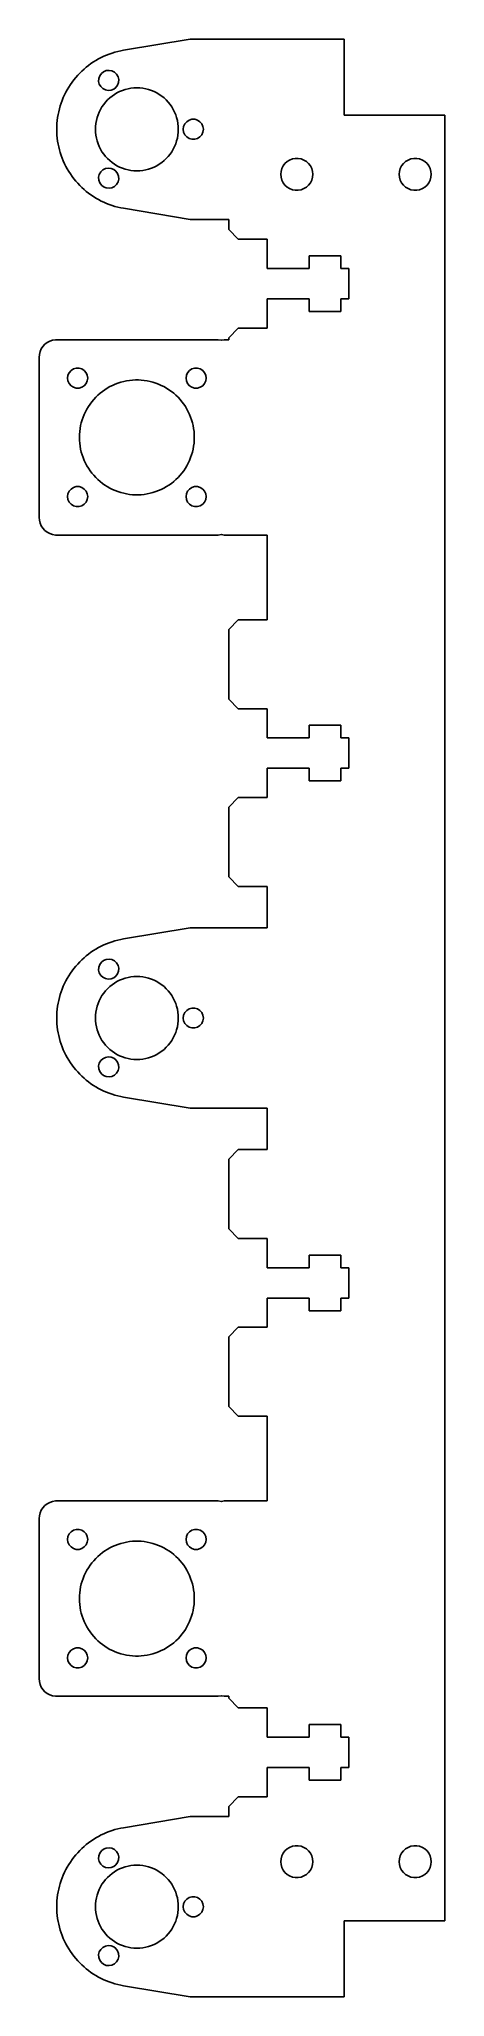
# Model space of a CAD drawing. Header units: metres. Extents: x -54 to 15, y -165 to 165.
import ezdxf

# ---------------------------------------------------------------- set-up
doc = ezdxf.new("R2010")
doc.units = ezdxf.units.M

msp = doc.modelspace()

# ---------------------------------------------------------------- linework, layer by layer
for p, q in [((-28, 165.216), (-39.2391, 163.338)), ((-2, 165.216), (-28, 165.216)), ((-2, 152.4), (-2, 165.216)), ((-43.0286, 162.107), (-43.4719, 161.876)), ((-42.5771, 162.322), (-43.0286, 162.107)), ((-42.118, 162.519), (-42.5771, 162.322)), ((-41.6519, 162.7), (-42.118, 162.519)), ((-41.1794, 162.863), (-41.6519, 162.7)), ((-40.7013, 163.009), (-41.1794, 162.863)), ((-40.2181, 163.137), (-40.7013, 163.009)), ((-39.7305, 163.247), (-40.2181, 163.137)), ((-39.2391, 163.338), (-39.7305, 163.247)), ((-47.325, 158.736), (-47.6407, 158.349)), ((-46.9951, 159.112), (-47.325, 158.736)), ((-46.6516, 159.475), (-46.9951, 159.112)), ((-46.2949, 159.825), (-46.6516, 159.475)), ((-45.9255, 160.162), (-46.2949, 159.825)), ((-45.5439, 160.485), (-45.9255, 160.162)), ((-45.1506, 160.793), (-45.5439, 160.485)), ((-44.7462, 161.087), (-45.1506, 160.793)), ((-44.3313, 161.366), (-44.7462, 161.087)), ((-43.9063, 161.629), (-44.3313, 161.366)), ((-43.4719, 161.876), (-43.9063, 161.629)), ((-43.4318, 158.571), (-43.2735, 159.028)), ((-43.2735, 159.028), (-42.9928, 159.422)), ((-42.9928, 159.422), (-42.6125, 159.721)), ((-42.6125, 159.721), (-42.1633, 159.901)), ((-42.1633, 159.901), (-41.6816, 159.947)), ((-41.6816, 159.947), (-41.2065, 159.855)), ((-41.2065, 159.855), (-40.7764, 159.634)), ((-40.7764, 159.634), (-40.4262, 159.3)), ((-40.4262, 159.3), (-40.1843, 158.881)), ((-40.1843, 158.881), (-40.0702, 158.41)), ((-49.4225, 155.348), (-49.6117, 154.886)), ((-49.2164, 155.804), (-49.4225, 155.348)), ((-48.9936, 156.251), (-49.2164, 155.804)), ((-48.7544, 156.69), (-48.9936, 156.251)), ((-48.4992, 157.12), (-48.7544, 156.69)), ((-48.2282, 157.54), (-48.4992, 157.12)), ((-47.942, 157.95), (-48.2282, 157.54)), ((-47.6407, 158.349), (-47.942, 157.95)), ((-43.4548, 158.087), (-43.4318, 158.571)), ((-43.3407, 157.617), (-43.4548, 158.087)), ((-43.0988, 157.198), (-43.3407, 157.617)), ((-42.7486, 156.864), (-43.0988, 157.198)), ((-42.3185, 156.642), (-42.7486, 156.864)), ((-41.8434, 156.551), (-42.3185, 156.642)), ((-41.3617, 156.597), (-41.8434, 156.551)), ((-41.584, 155.29), (-41.1949, 155.604)), ((-40.9125, 156.777), (-41.3617, 156.597)), ((-41.1949, 155.604), (-40.7845, 155.889)), ((-40.5322, 157.076), (-40.9125, 156.777)), ((-40.7845, 155.889), (-40.3547, 156.144)), ((-40.2515, 157.47), (-40.5322, 157.076)), ((-40.3547, 156.144), (-39.9079, 156.367)), ((-40.0932, 157.927), (-40.2515, 157.47)), ((-40.0702, 158.41), (-40.0932, 157.927)), ((-39.9079, 156.367), (-39.4462, 156.559)), ((-39.4462, 156.559), (-38.9721, 156.716)), ((-38.9721, 156.716), (-38.4879, 156.84)), ((-38.4879, 156.84), (-37.9962, 156.929)), ((-37.9962, 156.929), (-37.4994, 156.982)), ((-37.4994, 156.982), (-37, 157)), ((-37, 157), (-36.5006, 156.982)), ((-36.5006, 156.982), (-36.0038, 156.929)), ((-36.0038, 156.929), (-35.512, 156.84)), ((-35.512, 156.84), (-35.0279, 156.716)), ((-35.0279, 156.716), (-34.5537, 156.559)), ((-34.5537, 156.559), (-34.0921, 156.367)), ((-34.0921, 156.367), (-33.6452, 156.144)), ((-33.6452, 156.144), (-33.2155, 155.889)), ((-33.2155, 155.889), (-32.8051, 155.604)), ((-32.8051, 155.604), (-32.416, 155.29)), ((-50.2947, 152.485), (-50.3775, 151.992)), ((-50.1938, 152.975), (-50.2947, 152.485)), ((-50.0749, 153.46), (-50.1938, 152.975)), ((-49.9381, 153.941), (-50.0749, 153.46)), ((-49.7836, 154.416), (-49.9381, 153.941)), ((-49.6117, 154.886), (-49.7836, 154.416)), ((-43.7164, 151.972), (-43.5586, 152.446)), ((-43.5586, 152.446), (-43.3674, 152.908)), ((-43.3674, 152.908), (-43.1438, 153.355)), ((-43.1438, 153.355), (-42.8888, 153.784)), ((-42.8888, 153.784), (-42.6038, 154.195)), ((-42.6038, 154.195), (-42.2902, 154.584)), ((-42.2902, 154.584), (-41.9497, 154.95)), ((-41.9497, 154.95), (-41.584, 155.29)), ((-32.416, 155.29), (-32.0502, 154.95)), ((-32.0502, 154.95), (-31.7097, 154.584)), ((-31.7097, 154.584), (-31.3962, 154.195)), ((-31.3962, 154.195), (-31.1112, 153.784)), ((-31.1112, 153.784), (-30.8562, 153.355)), ((-30.8562, 153.355), (-30.6326, 152.908)), ((-30.6326, 152.908), (-30.4413, 152.446)), ((-30.4413, 152.446), (-30.2835, 151.972)), ((15, 152.4), (-2, 152.4)), ((15, -152.4), (15, 152.4)), ((-50.5158, 150.5), (-50.525, 150)), ((-50.525, 150), (-50.5158, 149.5)), ((-50.4881, 150.999), (-50.5158, 150.5)), ((-50.5158, 149.5), (-50.4881, 149.001)), ((-50.4419, 151.497), (-50.4881, 150.999)), ((-50.4881, 149.001), (-50.4419, 148.503)), ((-50.3775, 151.992), (-50.4419, 151.497)), ((-44, 150), (-43.9822, 150.499)), ((-43.9822, 149.501), (-44, 150)), ((-43.9822, 150.499), (-43.9287, 150.996)), ((-43.9287, 149.004), (-43.9822, 149.501)), ((-43.9287, 150.996), (-43.84, 151.488)), ((-43.84, 148.512), (-43.9287, 149.004)), ((-43.84, 151.488), (-43.7164, 151.972)), ((-30.2835, 151.972), (-30.16, 151.488)), ((-30.16, 151.488), (-30.0712, 150.996)), ((-30.0712, 149.004), (-30.16, 148.512)), ((-30.0712, 150.996), (-30.0178, 150.499)), ((-30.0178, 149.501), (-30.0712, 149.004)), ((-30.0178, 150.499), (-30, 150)), ((-30, 150), (-30.0178, 149.501)), ((-29.175, 150), (-29.1061, 150.479)), ((-29.1061, 149.521), (-29.175, 150)), ((-29.1061, 150.479), (-28.9051, 150.919)), ((-28.9051, 149.081), (-29.1061, 149.521)), ((-28.9051, 150.919), (-28.5883, 151.285)), ((-28.5883, 148.715), (-28.9051, 149.081)), ((-28.5883, 151.285), (-28.1812, 151.546)), ((-28.1812, 148.454), (-28.5883, 148.715)), ((-28.1812, 151.546), (-27.7169, 151.683)), ((-27.7169, 151.683), (-27.2331, 151.683)), ((-27.2331, 151.683), (-26.7688, 151.546)), ((-26.7688, 151.546), (-26.3617, 151.285)), ((-26.3617, 148.715), (-26.7688, 148.454)), ((-26.3617, 151.285), (-26.0449, 150.919)), ((-26.0449, 149.081), (-26.3617, 148.715)), ((-26.0449, 150.919), (-25.8439, 150.479)), ((-25.8439, 149.521), (-26.0449, 149.081)), ((-25.8439, 150.479), (-25.775, 150)), ((-25.775, 150), (-25.8439, 149.521)), ((-50.4419, 148.503), (-50.3775, 148.008)), ((-50.3775, 148.008), (-50.2947, 147.515)), ((-50.2947, 147.515), (-50.1938, 147.025)), ((-50.1938, 147.025), (-50.0749, 146.54)), ((-50.0749, 146.54), (-49.9381, 146.059)), ((-49.9381, 146.059), (-49.7836, 145.584)), ((-49.7836, 145.584), (-49.6117, 145.114)), ((-43.7164, 148.028), (-43.84, 148.512)), ((-43.5586, 147.554), (-43.7164, 148.028)), ((-43.3674, 147.092), (-43.5586, 147.554)), ((-43.1438, 146.645), (-43.3674, 147.092)), ((-42.8888, 146.216), (-43.1438, 146.645)), ((-42.6038, 145.805), (-42.8888, 146.216)), ((-42.2902, 145.416), (-42.6038, 145.805)), ((-41.9497, 145.05), (-42.2902, 145.416)), ((-31.7097, 145.416), (-32.0502, 145.05)), ((-31.3962, 145.805), (-31.7097, 145.416)), ((-31.1112, 146.216), (-31.3962, 145.805)), ((-30.8562, 146.645), (-31.1112, 146.216)), ((-30.6326, 147.092), (-30.8562, 146.645)), ((-30.4413, 147.554), (-30.6326, 147.092)), ((-30.2835, 148.028), (-30.4413, 147.554)), ((-30.16, 148.512), (-30.2835, 148.028)), ((-27.7169, 148.317), (-28.1812, 148.454)), ((-27.2331, 148.317), (-27.7169, 148.317)), ((-26.7688, 148.454), (-27.2331, 148.317)), ((-49.6117, 145.114), (-49.4225, 144.652)), ((-49.4225, 144.652), (-49.2164, 144.196)), ((-49.2164, 144.196), (-48.9936, 143.749)), ((-48.9936, 143.749), (-48.7544, 143.31)), ((-48.7544, 143.31), (-48.4992, 142.88)), ((-48.4992, 142.88), (-48.2282, 142.46)), ((-48.2282, 142.46), (-47.942, 142.05)), ((-43.4548, 141.913), (-43.3407, 142.383)), ((-43.3407, 142.383), (-43.0988, 142.802)), ((-43.0988, 142.802), (-42.7486, 143.136)), ((-42.7486, 143.136), (-42.3185, 143.358)), ((-42.3185, 143.358), (-41.8434, 143.449)), ((-41.584, 144.71), (-41.9497, 145.05)), ((-41.8434, 143.449), (-41.3617, 143.403)), ((-41.1949, 144.396), (-41.584, 144.71)), ((-41.3617, 143.403), (-40.9125, 143.223)), ((-40.7845, 144.111), (-41.1949, 144.396)), ((-40.9125, 143.223), (-40.5322, 142.924)), ((-40.3547, 143.856), (-40.7845, 144.111)), ((-40.5322, 142.924), (-40.2515, 142.53)), ((-39.9079, 143.633), (-40.3547, 143.856)), ((-40.2515, 142.53), (-40.0932, 142.073)), ((-39.4462, 143.441), (-39.9079, 143.633)), ((-38.9721, 143.284), (-39.4462, 143.441)), ((-38.4879, 143.16), (-38.9721, 143.284)), ((-37.9962, 143.071), (-38.4879, 143.16)), ((-37.4994, 143.018), (-37.9962, 143.071)), ((-37, 143), (-37.4994, 143.018)), ((-36.5006, 143.018), (-37, 143)), ((-36.0038, 143.071), (-36.5006, 143.018)), ((-35.512, 143.16), (-36.0038, 143.071)), ((-35.0279, 143.284), (-35.512, 143.16)), ((-34.5537, 143.441), (-35.0279, 143.284)), ((-34.0921, 143.633), (-34.5537, 143.441)), ((-33.6452, 143.856), (-34.0921, 143.633)), ((-33.2155, 144.111), (-33.6452, 143.856)), ((-32.8051, 144.396), (-33.2155, 144.111)), ((-32.416, 144.71), (-32.8051, 144.396)), ((-32.0502, 145.05), (-32.416, 144.71)), ((-12.7, 142.4), (-12.654, 142.896)), ((-12.654, 141.904), (-12.7, 142.4)), ((-12.654, 142.896), (-12.5177, 143.375)), ((-12.5177, 143.375), (-12.2956, 143.821)), ((-12.2956, 143.821), (-11.9953, 144.219)), ((-11.9953, 144.219), (-11.6271, 144.555)), ((-11.6271, 144.555), (-11.2035, 144.817)), ((-11.2035, 144.817), (-10.7389, 144.997)), ((-10.7389, 144.997), (-10.2491, 145.088)), ((-10.2491, 145.088), (-9.75087, 145.088)), ((-9.75087, 145.088), (-9.26111, 144.997)), ((-9.26111, 144.997), (-8.79649, 144.817)), ((-8.79649, 144.817), (-8.37288, 144.555)), ((-8.37288, 144.555), (-8.00467, 144.219)), ((-8.00467, 144.219), (-7.70441, 143.821)), ((-7.70441, 143.821), (-7.48232, 143.375)), ((-7.48232, 143.375), (-7.34596, 142.896)), ((-7.34596, 142.896), (-7.29999, 142.4)), ((-7.29999, 142.4), (-7.34596, 141.904)), ((7.29999, 142.4), (7.34596, 142.896)), ((7.34596, 141.904), (7.29999, 142.4)), ((7.34596, 142.896), (7.48232, 143.375)), ((7.48232, 143.375), (7.70441, 143.821)), ((7.70441, 143.821), (8.00467, 144.219)), ((8.00467, 144.219), (8.37288, 144.555)), ((8.37288, 144.555), (8.79649, 144.817)), ((8.79649, 144.817), (9.26111, 144.997)), ((9.26111, 144.997), (9.75087, 145.088)), ((9.75087, 145.088), (10.2491, 145.088)), ((10.2491, 145.088), (10.7389, 144.997)), ((10.7389, 144.997), (11.2035, 144.817)), ((11.2035, 144.817), (11.6271, 144.555)), ((11.6271, 144.555), (11.9953, 144.219)), ((11.9953, 144.219), (12.2956, 143.821)), ((12.2956, 143.821), (12.5177, 143.375)), ((12.5177, 143.375), (12.654, 142.896)), ((12.654, 142.896), (12.7, 142.4)), ((12.7, 142.4), (12.654, 141.904)), ((-47.942, 142.05), (-47.6407, 141.651)), ((-47.6407, 141.651), (-47.325, 141.264)), ((-47.325, 141.264), (-46.9951, 140.888)), ((-46.9951, 140.888), (-46.6516, 140.525)), ((-46.6516, 140.525), (-46.2949, 140.175)), ((-46.2949, 140.175), (-45.9255, 139.838)), ((-45.9255, 139.838), (-45.5439, 139.515)), ((-45.5439, 139.515), (-45.1506, 139.207)), ((-45.1506, 139.207), (-44.7462, 138.913)), ((-44.7462, 138.913), (-44.3313, 138.634)), ((-43.4318, 141.429), (-43.4548, 141.913)), ((-43.2735, 140.972), (-43.4318, 141.429)), ((-42.9928, 140.578), (-43.2735, 140.972)), ((-42.6125, 140.279), (-42.9928, 140.578)), ((-42.1633, 140.099), (-42.6125, 140.279)), ((-41.6816, 140.053), (-42.1633, 140.099)), ((-41.2065, 140.145), (-41.6816, 140.053)), ((-40.7764, 140.366), (-41.2065, 140.145)), ((-40.4262, 140.7), (-40.7764, 140.366)), ((-40.1843, 141.119), (-40.4262, 140.7)), ((-40.0702, 141.59), (-40.1843, 141.119)), ((-40.0932, 142.073), (-40.0702, 141.59)), ((-12.5177, 141.425), (-12.654, 141.904)), ((-12.2956, 140.979), (-12.5177, 141.425)), ((-11.9953, 140.581), (-12.2956, 140.979)), ((-11.6271, 140.245), (-11.9953, 140.581)), ((-11.2035, 139.983), (-11.6271, 140.245)), ((-10.7389, 139.803), (-11.2035, 139.983)), ((-10.2491, 139.712), (-10.7389, 139.803)), ((-9.75087, 139.712), (-10.2491, 139.712)), ((-9.26111, 139.803), (-9.75087, 139.712)), ((-8.79649, 139.983), (-9.26111, 139.803)), ((-8.37288, 140.245), (-8.79649, 139.983)), ((-8.00467, 140.581), (-8.37288, 140.245)), ((-7.70441, 140.979), (-8.00467, 140.581)), ((-7.48232, 141.425), (-7.70441, 140.979)), ((-7.34596, 141.904), (-7.48232, 141.425)), ((7.48232, 141.425), (7.34596, 141.904)), ((7.70441, 140.979), (7.48232, 141.425)), ((8.00467, 140.581), (7.70441, 140.979)), ((8.37288, 140.245), (8.00467, 140.581)), ((8.79649, 139.983), (8.37288, 140.245)), ((9.26111, 139.803), (8.79649, 139.983)), ((9.75087, 139.712), (9.26111, 139.803)), ((10.2491, 139.712), (9.75087, 139.712)), ((10.7389, 139.803), (10.2491, 139.712)), ((11.2035, 139.983), (10.7389, 139.803)), ((11.6271, 140.245), (11.2035, 139.983)), ((11.9953, 140.581), (11.6271, 140.245)), ((12.2956, 140.979), (11.9953, 140.581)), ((12.5177, 141.425), (12.2956, 140.979)), ((12.654, 141.904), (12.5177, 141.425)), ((-44.3313, 138.634), (-43.9063, 138.371)), ((-43.9063, 138.371), (-43.4719, 138.124)), ((-43.4719, 138.124), (-43.0286, 137.893)), ((-43.0286, 137.893), (-42.5771, 137.678)), ((-42.5771, 137.678), (-42.118, 137.481)), ((-42.118, 137.481), (-41.6519, 137.3)), ((-41.6519, 137.3), (-41.1794, 137.137)), ((-41.1794, 137.137), (-40.7013, 136.991)), ((-40.7013, 136.991), (-40.2181, 136.863)), ((-40.2181, 136.863), (-39.7305, 136.753)), ((-39.7305, 136.753), (-39.2391, 136.662)), ((-39.2391, 136.662), (-28, 134.784)), ((-28, 134.784), (-21.5, 134.784)), ((-21.5, 134.784), (-21.5, 133.077)), ((-21.5, 133.077), (-19.875, 131.452)), ((-19.875, 131.452), (-15, 131.452)), ((-15, 131.452), (-15, 126.515)), ((-15, 126.515), (-7.9375, 126.515)), ((-7.9375, 126.515), (-7.9375, 128.652)), ((-7.9375, 128.652), (-2.5625, 128.652)), ((-2.5625, 128.652), (-2.5625, 126.515)), ((-2.5625, 126.515), (-1.1875, 126.515)), ((-1.1875, 126.515), (-1.1875, 121.389)), ((-7.9375, 121.389), (-15, 121.389)), ((-15, 121.389), (-15, 116.452)), ((-7.9375, 119.252), (-7.9375, 121.389)), ((-2.5625, 119.252), (-7.9375, 119.252)), ((-1.1875, 121.389), (-2.5625, 121.389)), ((-2.5625, 121.389), (-2.5625, 119.252)), ((-19.875, 116.452), (-21.5, 114.827)), ((-15, 116.452), (-19.875, 116.452)), ((-53.3374, 112.474), (-53.4591, 111.994)), ((-53.1384, 112.928), (-53.3374, 112.474)), ((-52.8674, 113.343), (-53.1384, 112.928)), ((-52.5318, 113.707), (-52.8674, 113.343)), ((-52.1408, 114.011), (-52.5318, 113.707)), ((-51.7051, 114.247), (-52.1408, 114.011)), ((-51.2365, 114.408), (-51.7051, 114.247)), ((-50.7477, 114.49), (-51.2365, 114.408)), ((-23.2523, 114.49), (-50.7477, 114.49)), ((-22.7635, 114.408), (-23.2523, 114.49)), ((-22.75, 114.404), (-22.7635, 114.408)), ((-22.7365, 114.408), (-22.75, 114.404)), ((-22.2477, 114.49), (-22.7365, 114.408)), ((-21.5, 114.49), (-22.2477, 114.49)), ((-21.5, 114.827), (-21.5, 114.49)), ((-53.4591, 111.994), (-53.5, 111.5)), ((-53.5, 111.5), (-53.5, 84.5)), ((-48.4301, 108.919), (-48.1133, 109.285)), ((-48.1133, 109.285), (-47.7062, 109.546)), ((-47.7062, 109.546), (-47.2419, 109.683)), ((-47.2419, 109.683), (-46.7581, 109.683)), ((-46.7581, 109.683), (-46.2938, 109.546)), ((-46.2938, 109.546), (-45.8867, 109.285)), ((-45.8867, 109.285), (-45.5699, 108.919)), ((-28.4301, 108.919), (-28.1133, 109.285)), ((-28.1133, 109.285), (-27.7062, 109.546)), ((-27.7062, 109.546), (-27.2419, 109.683)), ((-27.2419, 109.683), (-26.7581, 109.683)), ((-26.7581, 109.683), (-26.2938, 109.546)), ((-26.2938, 109.546), (-25.8867, 109.285)), ((-25.8867, 109.285), (-25.5699, 108.919)), ((-48.7, 108), (-48.6311, 108.479)), ((-48.6311, 107.521), (-48.7, 108)), ((-48.6311, 108.479), (-48.4301, 108.919)), ((-48.4301, 107.081), (-48.6311, 107.521)), ((-48.1133, 106.715), (-48.4301, 107.081)), ((-47.7062, 106.454), (-48.1133, 106.715)), ((-47.2419, 106.317), (-47.7062, 106.454)), ((-46.7581, 106.317), (-47.2419, 106.317)), ((-46.2938, 106.454), (-46.7581, 106.317)), ((-45.8867, 106.715), (-46.2938, 106.454)), ((-45.5699, 107.081), (-45.8867, 106.715)), ((-45.5699, 108.919), (-45.3689, 108.479)), ((-45.3689, 107.521), (-45.5699, 107.081)), ((-45.3689, 108.479), (-45.3, 108)), ((-45.3, 108), (-45.3689, 107.521)), ((-43.2137, 105.448), (-42.8221, 105.758)), ((-42.8221, 105.758), (-42.415, 106.048)), ((-42.415, 106.048), (-41.9935, 106.316)), ((-41.9935, 106.316), (-41.5588, 106.562)), ((-41.5588, 106.562), (-41.112, 106.785)), ((-41.112, 106.785), (-40.6543, 106.985)), ((-40.6543, 106.985), (-40.1869, 107.162)), ((-40.1869, 107.162), (-39.711, 107.313)), ((-39.711, 107.313), (-39.228, 107.441)), ((-39.228, 107.441), (-38.739, 107.543)), ((-38.739, 107.543), (-38.2455, 107.62)), ((-38.2455, 107.62), (-37.7486, 107.671)), ((-37.7486, 107.671), (-37.2498, 107.697)), ((-37.2498, 107.697), (-36.7502, 107.697)), ((-36.7502, 107.697), (-36.2514, 107.671)), ((-36.2514, 107.671), (-35.7545, 107.62)), ((-35.7545, 107.62), (-35.261, 107.543)), ((-35.261, 107.543), (-34.772, 107.441)), ((-34.772, 107.441), (-34.289, 107.313)), ((-34.289, 107.313), (-33.8131, 107.162)), ((-33.8131, 107.162), (-33.3457, 106.985)), ((-33.3457, 106.985), (-32.888, 106.785)), ((-32.888, 106.785), (-32.4412, 106.562)), ((-32.4412, 106.562), (-32.0065, 106.316)), ((-32.0065, 106.316), (-31.585, 106.048)), ((-31.585, 106.048), (-31.1779, 105.758)), ((-31.1779, 105.758), (-30.7862, 105.448)), ((-28.7, 108), (-28.6311, 108.479)), ((-28.6311, 107.521), (-28.7, 108)), ((-28.6311, 108.479), (-28.4301, 108.919)), ((-28.4301, 107.081), (-28.6311, 107.521)), ((-28.1133, 106.715), (-28.4301, 107.081)), ((-27.7062, 106.454), (-28.1133, 106.715)), ((-27.2419, 106.317), (-27.7062, 106.454)), ((-26.7581, 106.317), (-27.2419, 106.317)), ((-26.2938, 106.454), (-26.7581, 106.317)), ((-25.8867, 106.715), (-26.2938, 106.454)), ((-25.5699, 107.081), (-25.8867, 106.715)), ((-25.5699, 108.919), (-25.3689, 108.479)), ((-25.3689, 107.521), (-25.5699, 107.081)), ((-25.3689, 108.479), (-25.3, 108)), ((-25.3, 108), (-25.3689, 107.521)), ((-45.6765, 102.337), (-45.4418, 102.778)), ((-45.4418, 102.778), (-45.1846, 103.206)), ((-45.1846, 103.206), (-44.9058, 103.62)), ((-44.9058, 103.62), (-44.606, 104.02)), ((-44.606, 104.02), (-44.286, 104.403)), ((-44.286, 104.403), (-43.9467, 104.77)), ((-43.9467, 104.77), (-43.5889, 105.119)), ((-43.5889, 105.119), (-43.2137, 105.448)), ((-30.7862, 105.448), (-30.411, 105.119)), ((-30.411, 105.119), (-30.0533, 104.77)), ((-30.0533, 104.77), (-29.714, 104.403)), ((-29.714, 104.403), (-29.394, 104.02)), ((-29.394, 104.02), (-29.0942, 103.62)), ((-29.0942, 103.62), (-28.8154, 103.206)), ((-28.8154, 103.206), (-28.5582, 102.778)), ((-28.5582, 102.778), (-28.3235, 102.337)), ((-46.6486, 98.9974), (-46.5844, 99.4927)), ((-46.5844, 99.4927), (-46.4949, 99.9841)), ((-46.4949, 99.9841), (-46.3802, 100.47)), ((-46.3802, 100.47), (-46.2406, 100.95)), ((-46.2406, 100.95), (-46.0764, 101.422)), ((-46.0764, 101.422), (-45.8883, 101.884)), ((-45.8883, 101.884), (-45.6765, 102.337)), ((-28.3235, 102.337), (-28.1117, 101.884)), ((-28.1117, 101.884), (-27.9235, 101.422)), ((-27.9235, 101.422), (-27.7594, 100.95)), ((-27.7594, 100.95), (-27.6198, 100.47)), ((-27.6198, 100.47), (-27.5051, 99.9841)), ((-27.5051, 99.9841), (-27.4155, 99.4927)), ((-27.4155, 99.4927), (-27.3514, 98.9974)), ((-46.7, 98), (-46.6871, 98.4993)), ((-46.6871, 97.5007), (-46.7, 98)), ((-46.6871, 98.4993), (-46.6486, 98.9974)), ((-46.6486, 97.0026), (-46.6871, 97.5007)), ((-46.5844, 96.5073), (-46.6486, 97.0026)), ((-46.4949, 96.0158), (-46.5844, 96.5073)), ((-46.3802, 95.5297), (-46.4949, 96.0158)), ((-27.5051, 96.0158), (-27.6198, 95.5297)), ((-27.4155, 96.5073), (-27.5051, 96.0158)), ((-27.3514, 97.0026), (-27.4155, 96.5073)), ((-27.3514, 98.9974), (-27.3129, 98.4993)), ((-27.3129, 97.5007), (-27.3514, 97.0026)), ((-27.3129, 98.4993), (-27.3, 98)), ((-27.3, 98), (-27.3129, 97.5007)), ((-46.2406, 95.0501), (-46.3802, 95.5297)), ((-46.0764, 94.5783), (-46.2406, 95.0501)), ((-45.8883, 94.1156), (-46.0764, 94.5783)), ((-45.6765, 93.6632), (-45.8883, 94.1156)), ((-45.4418, 93.2223), (-45.6765, 93.6632)), ((-45.1846, 92.794), (-45.4418, 93.2223)), ((-44.9058, 92.3796), (-45.1846, 92.794)), ((-28.8154, 92.794), (-29.0942, 92.3796)), ((-28.5582, 93.2223), (-28.8154, 92.794)), ((-28.3235, 93.6632), (-28.5582, 93.2223)), ((-28.1117, 94.1156), (-28.3235, 93.6632)), ((-27.9235, 94.5783), (-28.1117, 94.1156)), ((-27.7594, 95.0501), (-27.9235, 94.5783)), ((-27.6198, 95.5297), (-27.7594, 95.0501)), ((-48.4301, 88.9191), (-48.1133, 89.2848)), ((-48.1133, 89.2848), (-47.7062, 89.5464)), ((-47.7062, 89.5464), (-47.2419, 89.6827)), ((-47.2419, 89.6827), (-46.7581, 89.6827)), ((-46.7581, 89.6827), (-46.2938, 89.5464)), ((-46.2938, 89.5464), (-45.8867, 89.2848)), ((-45.8867, 89.2848), (-45.5699, 88.9191)), ((-44.606, 91.9801), (-44.9058, 92.3796)), ((-44.286, 91.5965), (-44.606, 91.9801)), ((-43.9467, 91.2299), (-44.286, 91.5965)), ((-43.5889, 90.8813), (-43.9467, 91.2299)), ((-43.2137, 90.5516), (-43.5889, 90.8813)), ((-42.8221, 90.2416), (-43.2137, 90.5516)), ((-42.415, 89.9521), (-42.8221, 90.2416)), ((-41.9935, 89.6841), (-42.415, 89.9521)), ((-41.5588, 89.438), (-41.9935, 89.6841)), ((-41.112, 89.2147), (-41.5588, 89.438)), ((-32.4412, 89.438), (-32.888, 89.2147)), ((-32.0065, 89.6841), (-32.4412, 89.438)), ((-31.585, 89.9521), (-32.0065, 89.6841)), ((-31.1779, 90.2416), (-31.585, 89.9521)), ((-30.7862, 90.5516), (-31.1779, 90.2416)), ((-30.411, 90.8813), (-30.7862, 90.5516)), ((-30.0533, 91.2299), (-30.411, 90.8813)), ((-29.714, 91.5965), (-30.0533, 91.2299)), ((-29.394, 91.9801), (-29.714, 91.5965)), ((-29.0942, 92.3796), (-29.394, 91.9801)), ((-28.4301, 88.9191), (-28.1133, 89.2848)), ((-28.1133, 89.2848), (-27.7062, 89.5464)), ((-27.7062, 89.5464), (-27.2419, 89.6827)), ((-27.2419, 89.6827), (-26.7581, 89.6827)), ((-26.7581, 89.6827), (-26.2938, 89.5464)), ((-26.2938, 89.5464), (-25.8867, 89.2848)), ((-25.8867, 89.2848), (-25.5699, 88.9191)), ((-48.7, 88), (-48.6311, 88.4789)), ((-48.6311, 87.5211), (-48.7, 88)), ((-48.6311, 88.4789), (-48.4301, 88.9191)), ((-48.4301, 87.0809), (-48.6311, 87.5211)), ((-48.1133, 86.7152), (-48.4301, 87.0809)), ((-47.7062, 86.4536), (-48.1133, 86.7152)), ((-47.2419, 86.3173), (-47.7062, 86.4536)), ((-46.7581, 86.3173), (-47.2419, 86.3173)), ((-46.2938, 86.4536), (-46.7581, 86.3173)), ((-45.8867, 86.7152), (-46.2938, 86.4536)), ((-45.5699, 87.0809), (-45.8867, 86.7152)), ((-45.5699, 88.9191), (-45.3689, 88.4789)), ((-45.3689, 87.5211), (-45.5699, 87.0809)), ((-45.3689, 88.4789), (-45.3, 88)), ((-45.3, 88), (-45.3689, 87.5211)), ((-40.6543, 89.0146), (-41.112, 89.2147)), ((-40.1869, 88.8385), (-40.6543, 89.0146)), ((-39.711, 88.6865), (-40.1869, 88.8385)), ((-39.228, 88.5593), (-39.711, 88.6865)), ((-38.739, 88.4572), (-39.228, 88.5593)), ((-38.2455, 88.3803), (-38.739, 88.4572)), ((-37.7486, 88.3289), (-38.2455, 88.3803)), ((-37.2498, 88.3032), (-37.7486, 88.3289)), ((-36.7502, 88.3032), (-37.2498, 88.3032)), ((-36.2514, 88.3289), (-36.7502, 88.3032)), ((-35.7545, 88.3803), (-36.2514, 88.3289)), ((-35.261, 88.4572), (-35.7545, 88.3803)), ((-34.772, 88.5593), (-35.261, 88.4572)), ((-34.289, 88.6865), (-34.772, 88.5593)), ((-33.8131, 88.8385), (-34.289, 88.6865)), ((-33.3457, 89.0146), (-33.8131, 88.8385)), ((-32.888, 89.2147), (-33.3457, 89.0146)), ((-28.7, 88), (-28.6311, 88.4789)), ((-28.6311, 87.5211), (-28.7, 88)), ((-28.6311, 88.4789), (-28.4301, 88.9191)), ((-28.4301, 87.0809), (-28.6311, 87.5211)), ((-28.1133, 86.7152), (-28.4301, 87.0809)), ((-27.7062, 86.4536), (-28.1133, 86.7152)), ((-27.2419, 86.3173), (-27.7062, 86.4536)), ((-26.7581, 86.3173), (-27.2419, 86.3173)), ((-26.2938, 86.4536), (-26.7581, 86.3173)), ((-25.8867, 86.7152), (-26.2938, 86.4536)), ((-25.5699, 87.0809), (-25.8867, 86.7152)), ((-25.5699, 88.9191), (-25.3689, 88.4789)), ((-25.3689, 87.5211), (-25.5699, 87.0809)), ((-25.3689, 88.4789), (-25.3, 88)), ((-25.3, 88), (-25.3689, 87.5211)), ((-53.5, 84.5), (-53.4591, 84.0062)), ((-53.4591, 84.0062), (-53.3374, 83.5259)), ((-53.3374, 83.5259), (-53.1384, 83.0722)), ((-53.1384, 83.0722), (-52.8674, 82.6574)), ((-52.8674, 82.6574), (-52.5318, 82.2928)), ((-52.5318, 82.2928), (-52.1408, 81.9885)), ((-52.1408, 81.9885), (-51.7051, 81.7527)), ((-51.7051, 81.7527), (-51.2365, 81.5918)), ((-51.2365, 81.5918), (-50.7477, 81.5102)), ((-50.7477, 81.5102), (-23.2523, 81.5102)), ((-23.2523, 81.5102), (-22.7635, 81.5918)), ((-22.7635, 81.5918), (-22.75, 81.5965)), ((-22.75, 81.5965), (-22.7365, 81.5918)), ((-22.7365, 81.5918), (-22.2477, 81.5102)), ((-22.2477, 81.5102), (-15, 81.5102)), ((-15, 81.5102), (-15, 67.204)), ((-19.875, 67.204), (-21.5, 65.579)), ((-15, 67.204), (-19.875, 67.204)), ((-21.5, 65.579), (-21.5, 53.829)), ((-21.5, 53.829), (-19.875, 52.204)), ((-19.875, 52.204), (-15, 52.204)), ((-15, 52.204), (-15, 47.267)), ((-15, 47.267), (-7.9375, 47.267)), ((-7.9375, 47.267), (-7.9375, 49.404)), ((-7.9375, 49.404), (-2.5625, 49.404)), ((-2.5625, 49.404), (-2.5625, 47.267)), ((-2.5625, 47.267), (-1.1875, 47.267)), ((-1.1875, 47.267), (-1.1875, 42.141)), ((-7.9375, 42.141), (-15, 42.141)), ((-15, 42.141), (-15, 37.204)), ((-7.9375, 40.004), (-7.9375, 42.141)), ((-2.5625, 40.004), (-7.9375, 40.004)), ((-1.1875, 42.141), (-2.5625, 42.141)), ((-2.5625, 42.141), (-2.5625, 40.004)), ((-19.875, 37.204), (-21.5, 35.579)), ((-15, 37.204), (-19.875, 37.204)), ((-21.5, 35.579), (-21.5, 23.829)), ((-21.5, 23.829), (-19.875, 22.204)), ((-19.875, 22.204), (-15, 22.204)), ((-15, 22.204), (-15, 15.2156)), ((-39.7305, 13.2465), (-40.2181, 13.1366)), ((-39.2391, 13.3384), (-39.7305, 13.2465)), ((-28, 15.2156), (-39.2391, 13.3384)), ((-15, 15.2156), (-28, 15.2156)), ((-45.9255, 10.1618), (-46.2949, 9.82501)), ((-45.5439, 10.4846), (-45.9255, 10.1618)), ((-45.1506, 10.7932), (-45.5439, 10.4846)), ((-44.7462, 11.087), (-45.1506, 10.7932)), ((-44.3313, 11.3656), (-44.7462, 11.087)), ((-43.9063, 11.6288), (-44.3313, 11.3656)), ((-43.4719, 11.876), (-43.9063, 11.6288)), ((-43.0286, 12.1071), (-43.4719, 11.876)), ((-42.5771, 12.3216), (-43.0286, 12.1071)), ((-42.118, 12.5192), (-42.5771, 12.3216)), ((-42.1633, 9.90097), (-41.6816, 9.94696)), ((-41.6519, 12.6998), (-42.118, 12.5192)), ((-41.6816, 9.94696), (-41.2065, 9.85539)), ((-41.1794, 12.863), (-41.6519, 12.6998)), ((-40.7013, 13.0087), (-41.1794, 12.863)), ((-40.2181, 13.1366), (-40.7013, 13.0087)), ((-48.7544, 6.69022), (-48.9936, 6.2513)), ((-48.4992, 7.11998), (-48.7544, 6.69022)), ((-48.2282, 7.54004), (-48.4992, 7.11998)), ((-47.942, 7.94978), (-48.2282, 7.54004)), ((-47.6407, 8.34868), (-47.942, 7.94978)), ((-47.325, 8.73618), (-47.6407, 8.34868)), ((-46.9951, 9.11172), (-47.325, 8.73618)), ((-46.6516, 9.47484), (-46.9951, 9.11172)), ((-46.2949, 9.82501), (-46.6516, 9.47484)), ((-43.4548, 8.0873), (-43.4318, 8.57062)), ((-43.3407, 7.61707), (-43.4548, 8.0873)), ((-43.4318, 8.57062), (-43.2735, 9.02786)), ((-43.0988, 7.19801), (-43.3407, 7.61707)), ((-43.2735, 9.02786), (-42.9928, 9.42201)), ((-42.7486, 6.86411), (-43.0988, 7.19801)), ((-42.9928, 9.42201), (-42.6125, 9.72113)), ((-42.3185, 6.64238), (-42.7486, 6.86411)), ((-42.6125, 9.72113), (-42.1633, 9.90097)), ((-41.8434, 6.55081), (-42.3185, 6.64238)), ((-40.9125, 6.77664), (-41.3617, 6.5968)), ((-41.2065, 9.85539), (-40.7764, 9.63367)), ((-40.5322, 7.07574), (-40.9125, 6.77664)), ((-40.7764, 9.63367), (-40.4262, 9.29976)), ((-40.2515, 7.46989), (-40.5322, 7.07574)), ((-40.4262, 9.29976), (-40.1843, 8.88071)), ((-40.0932, 7.92715), (-40.2515, 7.46989)), ((-40.1843, 8.88071), (-40.0702, 8.41048)), ((-40.0702, 8.41048), (-40.0932, 7.92715)), ((-39.4462, 6.55864), (-38.9721, 6.71645)), ((-38.9721, 6.71645), (-38.4879, 6.84003)), ((-38.4879, 6.84003), (-37.9962, 6.92874)), ((-37.9962, 6.92874), (-37.4994, 6.98216)), ((-37.4994, 6.98216), (-37, 7)), ((-37, 7), (-36.5006, 6.98216)), ((-36.5006, 6.98216), (-36.0038, 6.92874)), ((-36.0038, 6.92874), (-35.512, 6.84003)), ((-35.512, 6.84003), (-35.0279, 6.71645)), ((-35.0279, 6.71645), (-34.5537, 6.55864)), ((-50.0749, 3.46027), (-50.1938, 2.97476)), ((-49.9381, 3.94104), (-50.0749, 3.46027)), ((-49.7836, 4.41643), (-49.9381, 3.94104)), ((-49.6117, 4.88579), (-49.7836, 4.41643)), ((-49.4225, 5.34846), (-49.6117, 4.88579)), ((-49.2164, 5.80385), (-49.4225, 5.34846)), ((-48.9936, 6.2513), (-49.2164, 5.80385)), ((-43.3674, 2.9079), (-43.1438, 3.35474)), ((-43.1438, 3.35474), (-42.8888, 3.78448)), ((-42.8888, 3.78448), (-42.6038, 4.19493)), ((-42.6038, 4.19493), (-42.2902, 4.58401)), ((-42.2902, 4.58401), (-41.9497, 4.94974)), ((-41.9497, 4.94974), (-41.584, 5.29024)), ((-41.3617, 6.5968), (-41.8434, 6.55081)), ((-41.584, 5.29024), (-41.1949, 5.60378)), ((-41.1949, 5.60378), (-40.7845, 5.88876)), ((-40.7845, 5.88876), (-40.3547, 6.14374)), ((-40.3547, 6.14374), (-39.9079, 6.36742)), ((-39.9079, 6.36742), (-39.4462, 6.55864)), ((-34.5537, 6.55864), (-34.0921, 6.36742)), ((-34.0921, 6.36742), (-33.6452, 6.14374)), ((-33.6452, 6.14374), (-33.2155, 5.88876)), ((-33.2155, 5.88876), (-32.8051, 5.60378)), ((-32.8051, 5.60378), (-32.416, 5.29024)), ((-32.416, 5.29024), (-32.0502, 4.94974)), ((-32.0502, 4.94974), (-31.7097, 4.58401)), ((-31.7097, 4.58401), (-31.3962, 4.19493)), ((-31.3962, 4.19493), (-31.1112, 3.78448)), ((-31.1112, 3.78448), (-30.8562, 3.35474)), ((-30.8562, 3.35474), (-30.6326, 2.9079)), ((-50.5158, 0.49976), (-50.525, 0)), ((-50.525, 0), (-50.5158, -0.49976)), ((-50.4881, 0.99884), (-50.5158, 0.49976)), ((-50.4419, 1.49657), (-50.4881, 0.99884)), ((-50.3775, 1.99225), (-50.4419, 1.49657)), ((-50.2947, 2.4852), (-50.3775, 1.99225)), ((-50.1938, 2.97476), (-50.2947, 2.4852)), ((-44, 0), (-43.9822, 0.49936)), ((-43.9822, -0.49936), (-44, 0)), ((-43.9822, 0.49936), (-43.9287, 0.9962)), ((-43.9287, 0.9962), (-43.84, 1.48795)), ((-43.84, 1.48795), (-43.7164, 1.97212)), ((-43.7164, 1.97212), (-43.5586, 2.44624)), ((-43.5586, 2.44624), (-43.3674, 2.9079)), ((-30.6326, 2.9079), (-30.4413, 2.44624)), ((-30.4413, 2.44624), (-30.2835, 1.97212)), ((-30.2835, 1.97212), (-30.16, 1.48795)), ((-30.16, 1.48795), (-30.0712, 0.9962)), ((-30.0712, 0.9962), (-30.0178, 0.49936)), ((-30.0178, 0.49936), (-30, 0)), ((-30, 0), (-30.0178, -0.49936)), ((-29.175, 0), (-29.1061, 0.47894)), ((-29.1061, -0.47894), (-29.175, 0)), ((-29.1061, 0.47894), (-28.9051, 0.91908)), ((-28.9051, 0.91908), (-28.5883, 1.28476)), ((-28.5883, 1.28476), (-28.1812, 1.54637)), ((-28.1812, 1.54637), (-27.7169, 1.68269)), ((-27.7169, 1.68269), (-27.2331, 1.68269)), ((-27.2331, 1.68269), (-26.7688, 1.54637)), ((-26.7688, 1.54637), (-26.3617, 1.28476)), ((-26.3617, 1.28476), (-26.0449, 0.91908)), ((-26.0449, 0.91908), (-25.8439, 0.47894)), ((-25.8439, 0.47894), (-25.775, 0)), ((-25.775, 0), (-25.8439, -0.47894)), ((-50.5158, -0.49976), (-50.4881, -0.99884)), ((-50.4881, -0.99884), (-50.4419, -1.49657)), ((-50.4419, -1.49657), (-50.3775, -1.99225)), ((-50.3775, -1.99225), (-50.2947, -2.4852)), ((-50.2947, -2.4852), (-50.1938, -2.97476)), ((-50.1938, -2.97476), (-50.0749, -3.46027)), ((-43.9287, -0.9962), (-43.9822, -0.49936)), ((-43.84, -1.48795), (-43.9287, -0.9962)), ((-43.7164, -1.97212), (-43.84, -1.48795)), ((-43.5586, -2.44624), (-43.7164, -1.97212)), ((-43.3674, -2.9079), (-43.5586, -2.44624)), ((-43.1438, -3.35474), (-43.3674, -2.9079)), ((-30.6326, -2.9079), (-30.8562, -3.35474)), ((-30.4413, -2.44624), (-30.6326, -2.9079)), ((-30.2835, -1.97212), (-30.4413, -2.44624)), ((-30.16, -1.48795), (-30.2835, -1.97212)), ((-30.0712, -0.9962), (-30.16, -1.48795)), ((-30.0178, -0.49936), (-30.0712, -0.9962)), ((-28.9051, -0.91908), (-29.1061, -0.47894)), ((-28.5883, -1.28476), (-28.9051, -0.91908)), ((-28.1812, -1.54637), (-28.5883, -1.28476)), ((-27.7169, -1.68269), (-28.1812, -1.54637)), ((-27.2331, -1.68269), (-27.7169, -1.68269)), ((-26.7688, -1.54637), (-27.2331, -1.68269)), ((-26.3617, -1.28476), (-26.7688, -1.54637)), ((-26.0449, -0.91908), (-26.3617, -1.28476)), ((-25.8439, -0.47894), (-26.0449, -0.91908)), ((-50.0749, -3.46027), (-49.9381, -3.94104)), ((-49.9381, -3.94104), (-49.7836, -4.41643)), ((-49.7836, -4.41643), (-49.6117, -4.88579)), ((-49.6117, -4.88579), (-49.4225, -5.34846)), ((-49.4225, -5.34846), (-49.2164, -5.80385)), ((-49.2164, -5.80385), (-48.9936, -6.2513)), ((-48.9936, -6.2513), (-48.7544, -6.69022)), ((-42.8888, -3.78448), (-43.1438, -3.35474)), ((-42.6038, -4.19493), (-42.8888, -3.78448)), ((-42.2902, -4.58401), (-42.6038, -4.19493)), ((-42.3185, -6.64238), (-41.8434, -6.55081)), ((-41.9497, -4.94974), (-42.2902, -4.58401)), ((-41.584, -5.29024), (-41.9497, -4.94974)), ((-41.8434, -6.55081), (-41.3617, -6.5968)), ((-41.1949, -5.60378), (-41.584, -5.29024)), ((-41.3617, -6.5968), (-40.9125, -6.77664)), ((-40.7845, -5.88876), (-41.1949, -5.60378)), ((-40.3547, -6.14374), (-40.7845, -5.88876)), ((-39.9079, -6.36742), (-40.3547, -6.14374)), ((-39.4462, -6.55864), (-39.9079, -6.36742)), ((-38.9721, -6.71645), (-39.4462, -6.55864)), ((-34.5537, -6.55864), (-35.0279, -6.71645)), ((-34.0921, -6.36742), (-34.5537, -6.55864)), ((-33.6452, -6.14374), (-34.0921, -6.36742)), ((-33.2155, -5.88876), (-33.6452, -6.14374)), ((-32.8051, -5.60378), (-33.2155, -5.88876)), ((-32.416, -5.29024), (-32.8051, -5.60378)), ((-32.0502, -4.94974), (-32.416, -5.29024)), ((-31.7097, -4.58401), (-32.0502, -4.94974)), ((-31.3962, -4.19493), (-31.7097, -4.58401)), ((-31.1112, -3.78448), (-31.3962, -4.19493)), ((-30.8562, -3.35474), (-31.1112, -3.78448)), ((-48.7544, -6.69022), (-48.4992, -7.11998)), ((-48.4992, -7.11998), (-48.2282, -7.54004)), ((-48.2282, -7.54004), (-47.942, -7.94978)), ((-47.942, -7.94978), (-47.6407, -8.34868)), ((-47.6407, -8.34868), (-47.325, -8.73618)), ((-47.325, -8.73618), (-46.9951, -9.11172)), ((-46.9951, -9.11172), (-46.6516, -9.47484)), ((-46.6516, -9.47484), (-46.2949, -9.82501)), ((-46.2949, -9.82501), (-45.9255, -10.1618)), ((-43.4548, -8.0873), (-43.3407, -7.61707)), ((-43.4318, -8.57062), (-43.4548, -8.0873)), ((-43.2735, -9.02786), (-43.4318, -8.57062)), ((-43.3407, -7.61707), (-43.0988, -7.19801)), ((-42.9928, -9.42201), (-43.2735, -9.02786)), ((-43.0988, -7.19801), (-42.7486, -6.86411)), ((-42.6125, -9.72113), (-42.9928, -9.42201)), ((-42.7486, -6.86411), (-42.3185, -6.64238)), ((-42.1633, -9.90097), (-42.6125, -9.72113)), ((-41.6816, -9.94696), (-42.1633, -9.90097)), ((-41.2065, -9.85539), (-41.6816, -9.94696)), ((-40.7764, -9.63367), (-41.2065, -9.85539)), ((-40.9125, -6.77664), (-40.5322, -7.07574)), ((-40.4262, -9.29976), (-40.7764, -9.63367)), ((-40.5322, -7.07574), (-40.2515, -7.46989)), ((-40.1843, -8.88071), (-40.4262, -9.29976)), ((-40.2515, -7.46989), (-40.0932, -7.92715)), ((-40.0702, -8.41048), (-40.1843, -8.88071)), ((-40.0932, -7.92715), (-40.0702, -8.41048)), ((-38.4879, -6.84003), (-38.9721, -6.71645)), ((-37.9962, -6.92874), (-38.4879, -6.84003)), ((-37.4994, -6.98216), (-37.9962, -6.92874)), ((-37, -7), (-37.4994, -6.98216)), ((-36.5006, -6.98216), (-37, -7)), ((-36.0038, -6.92874), (-36.5006, -6.98216)), ((-35.512, -6.84003), (-36.0038, -6.92874)), ((-35.0279, -6.71645), (-35.512, -6.84003)), ((-45.9255, -10.1618), (-45.5439, -10.4846)), ((-45.5439, -10.4846), (-45.1506, -10.7932)), ((-45.1506, -10.7932), (-44.7462, -11.087)), ((-44.7462, -11.087), (-44.3313, -11.3656)), ((-44.3313, -11.3656), (-43.9063, -11.6288)), ((-43.9063, -11.6288), (-43.4719, -11.876)), ((-43.4719, -11.876), (-43.0286, -12.1071)), ((-43.0286, -12.1071), (-42.5771, -12.3216)), ((-42.5771, -12.3216), (-42.118, -12.5192)), ((-42.118, -12.5192), (-41.6519, -12.6998)), ((-41.6519, -12.6998), (-41.1794, -12.863)), ((-41.1794, -12.863), (-40.7013, -13.0087)), ((-40.7013, -13.0087), (-40.2181, -13.1366)), ((-40.2181, -13.1366), (-39.7305, -13.2465)), ((-39.7305, -13.2465), (-39.2391, -13.3384)), ((-39.2391, -13.3384), (-28, -15.2156)), ((-28, -15.2156), (-15, -15.2156)), ((-15, -15.2156), (-15, -22.204)), ((-19.875, -22.204), (-21.5, -23.829)), ((-15, -22.204), (-19.875, -22.204)), ((-21.5, -23.829), (-21.5, -35.579)), ((-21.5, -35.579), (-19.875, -37.204)), ((-19.875, -37.204), (-15, -37.204)), ((-15, -37.204), (-15, -42.141)), ((-15, -42.141), (-7.9375, -42.141)), ((-7.9375, -42.141), (-7.9375, -40.004)), ((-7.9375, -40.004), (-2.5625, -40.004)), ((-2.5625, -40.004), (-2.5625, -42.141)), ((-2.5625, -42.141), (-1.1875, -42.141)), ((-1.1875, -42.141), (-1.1875, -47.267)), ((-7.9375, -47.267), (-15, -47.267)), ((-15, -47.267), (-15, -52.204)), ((-7.9375, -49.404), (-7.9375, -47.267)), ((-2.5625, -49.404), (-7.9375, -49.404)), ((-1.1875, -47.267), (-2.5625, -47.267)), ((-2.5625, -47.267), (-2.5625, -49.404)), ((-19.875, -52.204), (-21.5, -53.829)), ((-15, -52.204), (-19.875, -52.204)), ((-21.5, -53.829), (-21.5, -65.579)), ((-21.5, -65.579), (-19.875, -67.204)), ((-19.875, -67.204), (-15, -67.204)), ((-15, -67.204), (-15, -81.5102)), ((-52.5318, -82.2928), (-52.8674, -82.6574)), ((-52.1408, -81.9885), (-52.5318, -82.2928)), ((-51.7051, -81.7527), (-52.1408, -81.9885)), ((-51.2365, -81.5918), (-51.7051, -81.7527)), ((-50.7477, -81.5102), (-51.2365, -81.5918)), ((-23.2523, -81.5102), (-50.7477, -81.5102)), ((-22.7635, -81.5918), (-23.2523, -81.5102)), ((-22.75, -81.5965), (-22.7635, -81.5918)), ((-22.7365, -81.5918), (-22.75, -81.5965)), ((-22.2477, -81.5102), (-22.7365, -81.5918)), ((-15, -81.5102), (-22.2477, -81.5102)), ((-53.4591, -84.0062), (-53.5, -84.5)), ((-53.5, -84.5), (-53.5, -111.5)), ((-53.3374, -83.5259), (-53.4591, -84.0062)), ((-53.1384, -83.0722), (-53.3374, -83.5259)), ((-52.8674, -82.6574), (-53.1384, -83.0722)), ((-48.7, -88), (-48.6311, -87.5211)), ((-48.6311, -88.4789), (-48.7, -88)), ((-48.6311, -87.5211), (-48.4301, -87.0809)), ((-48.4301, -88.9191), (-48.6311, -88.4789)), ((-48.4301, -87.0809), (-48.1133, -86.7152)), ((-48.1133, -89.2848), (-48.4301, -88.9191)), ((-48.1133, -86.7152), (-47.7062, -86.4536)), ((-47.7062, -86.4536), (-47.2419, -86.3173)), ((-47.2419, -86.3173), (-46.7581, -86.3173)), ((-46.7581, -86.3173), (-46.2938, -86.4536)), ((-46.2938, -86.4536), (-45.8867, -86.7152)), ((-45.8867, -86.7152), (-45.5699, -87.0809)), ((-45.5699, -88.9191), (-45.8867, -89.2848)), ((-45.5699, -87.0809), (-45.3689, -87.5211)), ((-45.3689, -88.4789), (-45.5699, -88.9191)), ((-45.3689, -87.5211), (-45.3, -88)), ((-45.3, -88), (-45.3689, -88.4789)), ((-41.5588, -89.438), (-41.112, -89.2147)), ((-41.112, -89.2147), (-40.6543, -89.0146)), ((-40.6543, -89.0146), (-40.1869, -88.8385)), ((-40.1869, -88.8385), (-39.711, -88.6865)), ((-39.711, -88.6865), (-39.228, -88.5593)), ((-39.228, -88.5593), (-38.739, -88.4572)), ((-38.739, -88.4572), (-38.2455, -88.3803)), ((-38.2455, -88.3803), (-37.7486, -88.3289)), ((-37.7486, -88.3289), (-37.2498, -88.3032)), ((-37.2498, -88.3032), (-36.7502, -88.3032)), ((-36.7502, -88.3032), (-36.2514, -88.3289)), ((-36.2514, -88.3289), (-35.7545, -88.3803)), ((-35.7545, -88.3803), (-35.261, -88.4572)), ((-35.261, -88.4572), (-34.772, -88.5593)), ((-34.772, -88.5593), (-34.289, -88.6865)), ((-34.289, -88.6865), (-33.8131, -88.8385)), ((-33.8131, -88.8385), (-33.3457, -89.0146)), ((-33.3457, -89.0146), (-32.888, -89.2147)), ((-32.888, -89.2147), (-32.4412, -89.438)), ((-28.7, -88), (-28.6311, -87.5211)), ((-28.6311, -88.4789), (-28.7, -88)), ((-28.6311, -87.5211), (-28.4301, -87.0809)), ((-28.4301, -88.9191), (-28.6311, -88.4789)), ((-28.4301, -87.0809), (-28.1133, -86.7152)), ((-28.1133, -89.2848), (-28.4301, -88.9191)), ((-28.1133, -86.7152), (-27.7062, -86.4536)), ((-27.7062, -86.4536), (-27.2419, -86.3173)), ((-27.2419, -86.3173), (-26.7581, -86.3173)), ((-26.7581, -86.3173), (-26.2938, -86.4536)), ((-26.2938, -86.4536), (-25.8867, -86.7152)), ((-25.8867, -86.7152), (-25.5699, -87.0809)), ((-25.5699, -88.9191), (-25.8867, -89.2848)), ((-25.5699, -87.0809), (-25.3689, -87.5211)), ((-25.3689, -88.4789), (-25.5699, -88.9191)), ((-25.3689, -87.5211), (-25.3, -88)), ((-25.3, -88), (-25.3689, -88.4789)), ((-47.7062, -89.5464), (-48.1133, -89.2848)), ((-47.2419, -89.6827), (-47.7062, -89.5464)), ((-46.7581, -89.6827), (-47.2419, -89.6827)), ((-46.2938, -89.5464), (-46.7581, -89.6827)), ((-45.8867, -89.2848), (-46.2938, -89.5464)), ((-45.1846, -92.794), (-44.9058, -92.3796)), ((-44.9058, -92.3796), (-44.606, -91.9801)), ((-44.606, -91.9801), (-44.286, -91.5965)), ((-44.286, -91.5965), (-43.9467, -91.2299)), ((-43.9467, -91.2299), (-43.5889, -90.8813)), ((-43.5889, -90.8813), (-43.2137, -90.5516)), ((-43.2137, -90.5516), (-42.8221, -90.2416)), ((-42.8221, -90.2416), (-42.415, -89.9521)), ((-42.415, -89.9521), (-41.9935, -89.6841)), ((-41.9935, -89.6841), (-41.5588, -89.438)), ((-32.4412, -89.438), (-32.0065, -89.6841)), ((-32.0065, -89.6841), (-31.585, -89.9521)), ((-31.585, -89.9521), (-31.1779, -90.2416)), ((-31.1779, -90.2416), (-30.7862, -90.5516)), ((-30.7862, -90.5516), (-30.411, -90.8813)), ((-30.411, -90.8813), (-30.0533, -91.2299)), ((-30.0533, -91.2299), (-29.714, -91.5965)), ((-29.714, -91.5965), (-29.394, -91.9801)), ((-29.394, -91.9801), (-29.0942, -92.3796)), ((-29.0942, -92.3796), (-28.8154, -92.794)), ((-27.7062, -89.5464), (-28.1133, -89.2848)), ((-27.2419, -89.6827), (-27.7062, -89.5464)), ((-26.7581, -89.6827), (-27.2419, -89.6827)), ((-26.2938, -89.5464), (-26.7581, -89.6827)), ((-25.8867, -89.2848), (-26.2938, -89.5464)), ((-46.4949, -96.0158), (-46.3802, -95.5297)), ((-46.3802, -95.5297), (-46.2406, -95.0501)), ((-46.2406, -95.0501), (-46.0764, -94.5783)), ((-46.0764, -94.5783), (-45.8883, -94.1156)), ((-45.8883, -94.1156), (-45.6765, -93.6632)), ((-45.6765, -93.6632), (-45.4418, -93.2223)), ((-45.4418, -93.2223), (-45.1846, -92.794)), ((-28.8154, -92.794), (-28.5582, -93.2223)), ((-28.5582, -93.2223), (-28.3235, -93.6632)), ((-28.3235, -93.6632), (-28.1117, -94.1156)), ((-28.1117, -94.1156), (-27.9235, -94.5783)), ((-27.9235, -94.5783), (-27.7594, -95.0501)), ((-27.7594, -95.0501), (-27.6198, -95.5297)), ((-27.6198, -95.5297), (-27.5051, -96.0158)), ((-46.7, -98), (-46.6871, -97.5007)), ((-46.6871, -98.4993), (-46.7, -98)), ((-46.6871, -97.5007), (-46.6486, -97.0026)), ((-46.6486, -98.9974), (-46.6871, -98.4993)), ((-46.6486, -97.0026), (-46.5844, -96.5073)), ((-46.5844, -99.4927), (-46.6486, -98.9974)), ((-46.5844, -96.5073), (-46.4949, -96.0158)), ((-27.5051, -96.0158), (-27.4155, -96.5073)), ((-27.4155, -96.5073), (-27.3514, -97.0026)), ((-27.3514, -98.9974), (-27.4155, -99.4927)), ((-27.3514, -97.0026), (-27.3129, -97.5007)), ((-27.3129, -98.4993), (-27.3514, -98.9974)), ((-27.3129, -97.5007), (-27.3, -98)), ((-27.3, -98), (-27.3129, -98.4993)), ((-46.4949, -99.9841), (-46.5844, -99.4927)), ((-46.3802, -100.47), (-46.4949, -99.9841)), ((-46.2406, -100.95), (-46.3802, -100.47)), ((-46.0764, -101.422), (-46.2406, -100.95)), ((-45.8883, -101.884), (-46.0764, -101.422)), ((-45.6765, -102.337), (-45.8883, -101.884)), ((-45.4418, -102.778), (-45.6765, -102.337)), ((-28.3235, -102.337), (-28.5582, -102.778)), ((-28.1117, -101.884), (-28.3235, -102.337)), ((-27.9235, -101.422), (-28.1117, -101.884)), ((-27.7594, -100.95), (-27.9235, -101.422)), ((-27.6198, -100.47), (-27.7594, -100.95)), ((-27.5051, -99.9841), (-27.6198, -100.47)), ((-27.4155, -99.4927), (-27.5051, -99.9841)), ((-45.1846, -103.206), (-45.4418, -102.778)), ((-44.9058, -103.62), (-45.1846, -103.206)), ((-44.606, -104.02), (-44.9058, -103.62)), ((-44.286, -104.403), (-44.606, -104.02)), ((-43.9467, -104.77), (-44.286, -104.403)), ((-43.5889, -105.119), (-43.9467, -104.77)), ((-43.2137, -105.448), (-43.5889, -105.119)), ((-42.8221, -105.758), (-43.2137, -105.448)), ((-30.7862, -105.448), (-31.1779, -105.758)), ((-30.411, -105.119), (-30.7862, -105.448)), ((-30.0533, -104.77), (-30.411, -105.119)), ((-29.714, -104.403), (-30.0533, -104.77)), ((-29.394, -104.02), (-29.714, -104.403)), ((-29.0942, -103.62), (-29.394, -104.02)), ((-28.8154, -103.206), (-29.0942, -103.62)), ((-28.5582, -102.778), (-28.8154, -103.206)), ((-48.7, -108), (-48.6311, -107.521)), ((-48.6311, -108.479), (-48.7, -108)), ((-48.6311, -107.521), (-48.4301, -107.081)), ((-48.4301, -108.919), (-48.6311, -108.479)), ((-48.4301, -107.081), (-48.1133, -106.715)), ((-48.1133, -109.285), (-48.4301, -108.919)), ((-48.1133, -106.715), (-47.7062, -106.454)), ((-47.7062, -106.454), (-47.2419, -106.317)), ((-47.2419, -106.317), (-46.7581, -106.317)), ((-46.7581, -106.317), (-46.2938, -106.454)), ((-46.2938, -106.454), (-45.8867, -106.715)), ((-45.8867, -106.715), (-45.5699, -107.081)), ((-45.5699, -108.919), (-45.8867, -109.285)), ((-45.5699, -107.081), (-45.3689, -107.521)), ((-45.3689, -108.479), (-45.5699, -108.919)), ((-45.3689, -107.521), (-45.3, -108)), ((-45.3, -108), (-45.3689, -108.479)), ((-42.415, -106.048), (-42.8221, -105.758)), ((-41.9935, -106.316), (-42.415, -106.048)), ((-41.5588, -106.562), (-41.9935, -106.316)), ((-41.112, -106.785), (-41.5588, -106.562)), ((-40.6543, -106.985), (-41.112, -106.785)), ((-40.1869, -107.162), (-40.6543, -106.985)), ((-39.711, -107.313), (-40.1869, -107.162)), ((-39.228, -107.441), (-39.711, -107.313)), ((-38.739, -107.543), (-39.228, -107.441)), ((-38.2455, -107.62), (-38.739, -107.543)), ((-37.7486, -107.671), (-38.2455, -107.62)), ((-37.2498, -107.697), (-37.7486, -107.671)), ((-36.7502, -107.697), (-37.2498, -107.697)), ((-36.2514, -107.671), (-36.7502, -107.697)), ((-35.7545, -107.62), (-36.2514, -107.671)), ((-35.261, -107.543), (-35.7545, -107.62)), ((-34.772, -107.441), (-35.261, -107.543)), ((-34.289, -107.313), (-34.772, -107.441)), ((-33.8131, -107.162), (-34.289, -107.313)), ((-33.3457, -106.985), (-33.8131, -107.162)), ((-32.888, -106.785), (-33.3457, -106.985)), ((-32.4412, -106.562), (-32.888, -106.785)), ((-32.0065, -106.316), (-32.4412, -106.562)), ((-31.585, -106.048), (-32.0065, -106.316)), ((-31.1779, -105.758), (-31.585, -106.048)), ((-28.7, -108), (-28.6311, -107.521)), ((-28.6311, -108.479), (-28.7, -108)), ((-28.6311, -107.521), (-28.4301, -107.081)), ((-28.4301, -108.919), (-28.6311, -108.479)), ((-28.4301, -107.081), (-28.1133, -106.715)), ((-28.1133, -109.285), (-28.4301, -108.919)), ((-28.1133, -106.715), (-27.7062, -106.454)), ((-27.7062, -106.454), (-27.2419, -106.317)), ((-27.2419, -106.317), (-26.7581, -106.317)), ((-26.7581, -106.317), (-26.2938, -106.454)), ((-26.2938, -106.454), (-25.8867, -106.715)), ((-25.8867, -106.715), (-25.5699, -107.081)), ((-25.5699, -108.919), (-25.8867, -109.285)), ((-25.5699, -107.081), (-25.3689, -107.521)), ((-25.3689, -108.479), (-25.5699, -108.919)), ((-25.3689, -107.521), (-25.3, -108)), ((-25.3, -108), (-25.3689, -108.479)), ((-53.5, -111.5), (-53.4591, -111.994)), ((-53.4591, -111.994), (-53.3374, -112.474)), ((-47.7062, -109.546), (-48.1133, -109.285)), ((-47.2419, -109.683), (-47.7062, -109.546)), ((-46.7581, -109.683), (-47.2419, -109.683)), ((-46.2938, -109.546), (-46.7581, -109.683)), ((-45.8867, -109.285), (-46.2938, -109.546)), ((-27.7062, -109.546), (-28.1133, -109.285)), ((-27.2419, -109.683), (-27.7062, -109.546)), ((-26.7581, -109.683), (-27.2419, -109.683)), ((-26.2938, -109.546), (-26.7581, -109.683)), ((-25.8867, -109.285), (-26.2938, -109.546)), ((-53.3374, -112.474), (-53.1384, -112.928)), ((-53.1384, -112.928), (-52.8674, -113.343)), ((-52.8674, -113.343), (-52.5318, -113.707)), ((-52.5318, -113.707), (-52.1408, -114.011)), ((-52.1408, -114.011), (-51.7051, -114.247)), ((-51.7051, -114.247), (-51.2365, -114.408)), ((-51.2365, -114.408), (-50.7477, -114.49)), ((-50.7477, -114.49), (-23.2523, -114.49)), ((-23.2523, -114.49), (-22.7635, -114.408)), ((-22.7635, -114.408), (-22.75, -114.404)), ((-22.75, -114.404), (-22.7365, -114.408)), ((-22.7365, -114.408), (-22.2477, -114.49)), ((-22.2477, -114.49), (-21.5, -114.49)), ((-21.5, -114.49), (-21.5, -114.827)), ((-21.5, -114.827), (-19.875, -116.452)), ((-19.875, -116.452), (-15, -116.452)), ((-15, -116.452), (-15, -121.389)), ((-15, -121.389), (-7.9375, -121.389)), ((-7.9375, -121.389), (-7.9375, -119.252)), ((-7.9375, -119.252), (-2.5625, -119.252)), ((-2.5625, -119.252), (-2.5625, -121.389)), ((-2.5625, -121.389), (-1.1875, -121.389)), ((-1.1875, -121.389), (-1.1875, -126.515)), ((-7.9375, -126.515), (-15, -126.515)), ((-15, -126.515), (-15, -131.452)), ((-7.9375, -128.652), (-7.9375, -126.515)), ((-2.5625, -128.652), (-7.9375, -128.652)), ((-1.1875, -126.515), (-2.5625, -126.515)), ((-2.5625, -126.515), (-2.5625, -128.652)), ((-19.875, -131.452), (-21.5, -133.077)), ((-15, -131.452), (-19.875, -131.452)), ((-28, -134.784), (-39.2391, -136.662)), ((-21.5, -134.784), (-28, -134.784)), ((-21.5, -133.077), (-21.5, -134.784)), ((-44.3313, -138.634), (-44.7462, -138.913)), ((-43.9063, -138.371), (-44.3313, -138.634)), ((-43.4719, -138.124), (-43.9063, -138.371)), ((-43.0286, -137.893), (-43.4719, -138.124)), ((-42.5771, -137.678), (-43.0286, -137.893)), ((-42.118, -137.481), (-42.5771, -137.678)), ((-41.6519, -137.3), (-42.118, -137.481)), ((-41.1794, -137.137), (-41.6519, -137.3)), ((-40.7013, -136.991), (-41.1794, -137.137)), ((-40.2181, -136.863), (-40.7013, -136.991)), ((-39.7305, -136.753), (-40.2181, -136.863)), ((-39.2391, -136.662), (-39.7305, -136.753)), ((-47.942, -142.05), (-48.2282, -142.46)), ((-47.6407, -141.651), (-47.942, -142.05)), ((-47.325, -141.264), (-47.6407, -141.651)), ((-46.9951, -140.888), (-47.325, -141.264)), ((-46.6516, -140.525), (-46.9951, -140.888)), ((-46.2949, -140.175), (-46.6516, -140.525)), ((-45.9255, -139.838), (-46.2949, -140.175)), ((-45.5439, -139.515), (-45.9255, -139.838)), ((-45.1506, -139.207), (-45.5439, -139.515)), ((-44.7462, -138.913), (-45.1506, -139.207)), ((-43.4548, -141.913), (-43.4318, -141.429)), ((-43.3407, -142.383), (-43.4548, -141.913)), ((-43.4318, -141.429), (-43.2735, -140.972)), ((-43.2735, -140.972), (-42.9928, -140.578)), ((-42.9928, -140.578), (-42.6125, -140.279)), ((-42.6125, -140.279), (-42.1633, -140.099)), ((-42.1633, -140.099), (-41.6816, -140.053)), ((-41.6816, -140.053), (-41.2065, -140.145)), ((-41.2065, -140.145), (-40.7764, -140.366)), ((-40.7764, -140.366), (-40.4262, -140.7)), ((-40.4262, -140.7), (-40.1843, -141.119)), ((-40.0932, -142.073), (-40.2515, -142.53)), ((-40.1843, -141.119), (-40.0702, -141.59)), ((-40.0702, -141.59), (-40.0932, -142.073)), ((-12.7, -142.4), (-12.654, -141.904)), ((-12.654, -141.904), (-12.5177, -141.425)), ((-12.5177, -141.425), (-12.2956, -140.979)), ((-12.2956, -140.979), (-11.9953, -140.581)), ((-11.9953, -140.581), (-11.6271, -140.245)), ((-11.6271, -140.245), (-11.2035, -139.983)), ((-11.2035, -139.983), (-10.7389, -139.803)), ((-10.7389, -139.803), (-10.2491, -139.712)), ((-10.2491, -139.712), (-9.75087, -139.712)), ((-9.75087, -139.712), (-9.26111, -139.803)), ((-9.26111, -139.803), (-8.79649, -139.983)), ((-8.79649, -139.983), (-8.37288, -140.245)), ((-8.37288, -140.245), (-8.00467, -140.581)), ((-8.00467, -140.581), (-7.70441, -140.979)), ((-7.70441, -140.979), (-7.48232, -141.425)), ((-7.48232, -141.425), (-7.34596, -141.904)), ((-7.34596, -141.904), (-7.29999, -142.4)), ((7.29999, -142.4), (7.34596, -141.904)), ((7.34596, -141.904), (7.48232, -141.425)), ((7.48232, -141.425), (7.70441, -140.979)), ((7.70441, -140.979), (8.00467, -140.581)), ((8.00467, -140.581), (8.37288, -140.245)), ((8.37288, -140.245), (8.79649, -139.983)), ((8.79649, -139.983), (9.26111, -139.803)), ((9.26111, -139.803), (9.75087, -139.712)), ((9.75087, -139.712), (10.2491, -139.712)), ((10.2491, -139.712), (10.7389, -139.803)), ((10.7389, -139.803), (11.2035, -139.983)), ((11.2035, -139.983), (11.6271, -140.245)), ((11.6271, -140.245), (11.9953, -140.581)), ((11.9953, -140.581), (12.2956, -140.979)), ((12.2956, -140.979), (12.5177, -141.425)), ((12.5177, -141.425), (12.654, -141.904)), ((12.654, -141.904), (12.7, -142.4)), ((-49.6117, -145.114), (-49.7836, -145.584)), ((-49.4225, -144.652), (-49.6117, -145.114)), ((-49.2164, -144.196), (-49.4225, -144.652)), ((-48.9936, -143.749), (-49.2164, -144.196)), ((-48.7544, -143.31), (-48.9936, -143.749)), ((-48.4992, -142.88), (-48.7544, -143.31)), ((-48.2282, -142.46), (-48.4992, -142.88)), ((-43.0988, -142.802), (-43.3407, -142.383)), ((-42.7486, -143.136), (-43.0988, -142.802)), ((-42.3185, -143.358), (-42.7486, -143.136)), ((-41.8434, -143.449), (-42.3185, -143.358)), ((-42.2902, -145.416), (-41.9497, -145.05)), ((-41.9497, -145.05), (-41.584, -144.71)), ((-41.3617, -143.403), (-41.8434, -143.449)), ((-41.584, -144.71), (-41.1949, -144.396)), ((-40.9125, -143.223), (-41.3617, -143.403)), ((-41.1949, -144.396), (-40.7845, -144.111)), ((-40.5322, -142.924), (-40.9125, -143.223)), ((-40.7845, -144.111), (-40.3547, -143.856)), ((-40.2515, -142.53), (-40.5322, -142.924)), ((-40.3547, -143.856), (-39.9079, -143.633)), ((-39.9079, -143.633), (-39.4462, -143.441)), ((-39.4462, -143.441), (-38.9721, -143.284)), ((-38.9721, -143.284), (-38.4879, -143.16)), ((-38.4879, -143.16), (-37.9962, -143.071)), ((-37.9962, -143.071), (-37.4994, -143.018)), ((-37.4994, -143.018), (-37, -143)), ((-37, -143), (-36.5006, -143.018)), ((-36.5006, -143.018), (-36.0038, -143.071)), ((-36.0038, -143.071), (-35.512, -143.16)), ((-35.512, -143.16), (-35.0279, -143.284)), ((-35.0279, -143.284), (-34.5537, -143.441)), ((-34.5537, -143.441), (-34.0921, -143.633)), ((-34.0921, -143.633), (-33.6452, -143.856)), ((-33.6452, -143.856), (-33.2155, -144.111)), ((-33.2155, -144.111), (-32.8051, -144.396)), ((-32.8051, -144.396), (-32.416, -144.71)), ((-32.416, -144.71), (-32.0502, -145.05)), ((-32.0502, -145.05), (-31.7097, -145.416)), ((-12.654, -142.896), (-12.7, -142.4)), ((-12.5177, -143.375), (-12.654, -142.896)), ((-12.2956, -143.821), (-12.5177, -143.375)), ((-11.9953, -144.219), (-12.2956, -143.821)), ((-11.6271, -144.555), (-11.9953, -144.219)), ((-11.2035, -144.817), (-11.6271, -144.555)), ((-10.7389, -144.997), (-11.2035, -144.817)), ((-10.2491, -145.088), (-10.7389, -144.997)), ((-9.75087, -145.088), (-10.2491, -145.088)), ((-9.26111, -144.997), (-9.75087, -145.088)), ((-8.79649, -144.817), (-9.26111, -144.997)), ((-8.37288, -144.555), (-8.79649, -144.817)), ((-8.00467, -144.219), (-8.37288, -144.555)), ((-7.70441, -143.821), (-8.00467, -144.219)), ((-7.48232, -143.375), (-7.70441, -143.821)), ((-7.34596, -142.896), (-7.48232, -143.375)), ((-7.29999, -142.4), (-7.34596, -142.896)), ((7.34596, -142.896), (7.29999, -142.4)), ((7.48232, -143.375), (7.34596, -142.896)), ((7.70441, -143.821), (7.48232, -143.375)), ((8.00467, -144.219), (7.70441, -143.821)), ((8.37288, -144.555), (8.00467, -144.219)), ((8.79649, -144.817), (8.37288, -144.555)), ((9.26111, -144.997), (8.79649, -144.817)), ((9.75087, -145.088), (9.26111, -144.997)), ((10.2491, -145.088), (9.75087, -145.088)), ((10.7389, -144.997), (10.2491, -145.088)), ((11.2035, -144.817), (10.7389, -144.997)), ((11.6271, -144.555), (11.2035, -144.817)), ((11.9953, -144.219), (11.6271, -144.555)), ((12.2956, -143.821), (11.9953, -144.219)), ((12.5177, -143.375), (12.2956, -143.821)), ((12.654, -142.896), (12.5177, -143.375)), ((12.7, -142.4), (12.654, -142.896)), ((-50.4419, -148.503), (-50.4881, -149.001)), ((-50.3775, -148.008), (-50.4419, -148.503)), ((-50.2947, -147.515), (-50.3775, -148.008)), ((-50.1938, -147.025), (-50.2947, -147.515)), ((-50.0749, -146.54), (-50.1938, -147.025)), ((-49.9381, -146.059), (-50.0749, -146.54)), ((-49.7836, -145.584), (-49.9381, -146.059)), ((-43.9287, -149.004), (-43.84, -148.512)), ((-43.84, -148.512), (-43.7164, -148.028)), ((-43.7164, -148.028), (-43.5586, -147.554)), ((-43.5586, -147.554), (-43.3674, -147.092)), ((-43.3674, -147.092), (-43.1438, -146.645)), ((-43.1438, -146.645), (-42.8888, -146.216)), ((-42.8888, -146.216), (-42.6038, -145.805)), ((-42.6038, -145.805), (-42.2902, -145.416)), ((-31.7097, -145.416), (-31.3962, -145.805)), ((-31.3962, -145.805), (-31.1112, -146.216)), ((-31.1112, -146.216), (-30.8562, -146.645)), ((-30.8562, -146.645), (-30.6326, -147.092)), ((-30.6326, -147.092), (-30.4413, -147.554)), ((-30.4413, -147.554), (-30.2835, -148.028)), ((-30.2835, -148.028), (-30.16, -148.512)), ((-30.16, -148.512), (-30.0712, -149.004)), ((-28.5883, -148.715), (-28.1812, -148.454)), ((-28.1812, -148.454), (-27.7169, -148.317)), ((-27.7169, -148.317), (-27.2331, -148.317)), ((-27.2331, -148.317), (-26.7688, -148.454)), ((-26.7688, -148.454), (-26.3617, -148.715)), ((-50.5158, -149.5), (-50.525, -150)), ((-50.525, -150), (-50.5158, -150.5)), ((-50.4881, -149.001), (-50.5158, -149.5)), ((-50.5158, -150.5), (-50.4881, -150.999)), ((-50.4881, -150.999), (-50.4419, -151.497)), ((-50.4419, -151.497), (-50.3775, -151.992)), ((-50.3775, -151.992), (-50.2947, -152.485)), ((-44, -150), (-43.9822, -149.501)), ((-43.9822, -150.499), (-44, -150)), ((-43.9822, -149.501), (-43.9287, -149.004)), ((-43.9287, -150.996), (-43.9822, -150.499)), ((-43.84, -151.488), (-43.9287, -150.996)), ((-43.7164, -151.972), (-43.84, -151.488)), ((-43.5586, -152.446), (-43.7164, -151.972)), ((-30.2835, -151.972), (-30.4413, -152.446)), ((-30.16, -151.488), (-30.2835, -151.972)), ((-30.0712, -150.996), (-30.16, -151.488)), ((-30.0712, -149.004), (-30.0178, -149.501)), ((-30.0178, -150.499), (-30.0712, -150.996)), ((-30.0178, -149.501), (-30, -150)), ((-30, -150), (-30.0178, -150.499)), ((-29.175, -150), (-29.1061, -149.521)), ((-29.1061, -150.479), (-29.175, -150)), ((-29.1061, -149.521), (-28.9051, -149.081)), ((-28.9051, -150.919), (-29.1061, -150.479)), ((-28.9051, -149.081), (-28.5883, -148.715)), ((-28.5883, -151.285), (-28.9051, -150.919)), ((-28.1812, -151.546), (-28.5883, -151.285)), ((-27.7169, -151.683), (-28.1812, -151.546)), ((-27.2331, -151.683), (-27.7169, -151.683)), ((-26.7688, -151.546), (-27.2331, -151.683)), ((-26.3617, -151.285), (-26.7688, -151.546)), ((-26.3617, -148.715), (-26.0449, -149.081)), ((-26.0449, -150.919), (-26.3617, -151.285)), ((-26.0449, -149.081), (-25.8439, -149.521)), ((-25.8439, -150.479), (-26.0449, -150.919)), ((-25.8439, -149.521), (-25.775, -150)), ((-25.775, -150), (-25.8439, -150.479)), ((-50.2947, -152.485), (-50.1938, -152.975)), ((-50.1938, -152.975), (-50.0749, -153.46)), ((-50.0749, -153.46), (-49.9381, -153.941)), ((-49.9381, -153.941), (-49.7836, -154.416)), ((-49.7836, -154.416), (-49.6117, -154.886)), ((-49.6117, -154.886), (-49.4225, -155.348)), ((-43.3674, -152.908), (-43.5586, -152.446)), ((-43.1438, -153.355), (-43.3674, -152.908)), ((-42.8888, -153.784), (-43.1438, -153.355)), ((-42.6038, -154.195), (-42.8888, -153.784)), ((-42.2902, -154.584), (-42.6038, -154.195)), ((-41.9497, -154.95), (-42.2902, -154.584)), ((-41.584, -155.29), (-41.9497, -154.95)), ((-41.1949, -155.604), (-41.584, -155.29)), ((-32.416, -155.29), (-32.8051, -155.604)), ((-32.0502, -154.95), (-32.416, -155.29)), ((-31.7097, -154.584), (-32.0502, -154.95)), ((-31.3962, -154.195), (-31.7097, -154.584)), ((-31.1112, -153.784), (-31.3962, -154.195)), ((-30.8562, -153.355), (-31.1112, -153.784)), ((-30.6326, -152.908), (-30.8562, -153.355)), ((-30.4413, -152.446), (-30.6326, -152.908)), ((-2, -152.4), (15, -152.4)), ((-2, -165.216), (-2, -152.4)), ((-49.4225, -155.348), (-49.2164, -155.804)), ((-49.2164, -155.804), (-48.9936, -156.251)), ((-48.9936, -156.251), (-48.7544, -156.69)), ((-48.7544, -156.69), (-48.4992, -157.12)), ((-48.4992, -157.12), (-48.2282, -157.54)), ((-48.2282, -157.54), (-47.942, -157.95)), ((-47.942, -157.95), (-47.6407, -158.349)), ((-47.6407, -158.349), (-47.325, -158.736)), ((-43.4548, -158.087), (-43.3407, -157.617)), ((-43.4318, -158.571), (-43.4548, -158.087)), ((-43.2735, -159.028), (-43.4318, -158.571)), ((-43.3407, -157.617), (-43.0988, -157.198)), ((-43.0988, -157.198), (-42.7486, -156.864)), ((-42.7486, -156.864), (-42.3185, -156.642)), ((-42.3185, -156.642), (-41.8434, -156.551)), ((-41.8434, -156.551), (-41.3617, -156.597)), ((-41.3617, -156.597), (-40.9125, -156.777)), ((-40.7845, -155.889), (-41.1949, -155.604)), ((-40.9125, -156.777), (-40.5322, -157.076)), ((-40.3547, -156.144), (-40.7845, -155.889)), ((-40.5322, -157.076), (-40.2515, -157.47)), ((-39.9079, -156.367), (-40.3547, -156.144)), ((-40.2515, -157.47), (-40.0932, -157.927)), ((-40.0702, -158.41), (-40.1843, -158.881)), ((-40.0932, -157.927), (-40.0702, -158.41)), ((-39.4462, -156.559), (-39.9079, -156.367)), ((-38.9721, -156.716), (-39.4462, -156.559)), ((-38.4879, -156.84), (-38.9721, -156.716)), ((-37.9962, -156.929), (-38.4879, -156.84)), ((-37.4994, -156.982), (-37.9962, -156.929)), ((-37, -157), (-37.4994, -156.982)), ((-36.5006, -156.982), (-37, -157)), ((-36.0038, -156.929), (-36.5006, -156.982)), ((-35.512, -156.84), (-36.0038, -156.929)), ((-35.0279, -156.716), (-35.512, -156.84)), ((-34.5537, -156.559), (-35.0279, -156.716)), ((-34.0921, -156.367), (-34.5537, -156.559)), ((-33.6452, -156.144), (-34.0921, -156.367)), ((-33.2155, -155.889), (-33.6452, -156.144)), ((-32.8051, -155.604), (-33.2155, -155.889)), ((-47.325, -158.736), (-46.9951, -159.112)), ((-46.9951, -159.112), (-46.6516, -159.475)), ((-46.6516, -159.475), (-46.2949, -159.825)), ((-46.2949, -159.825), (-45.9255, -160.162)), ((-45.9255, -160.162), (-45.5439, -160.485)), ((-45.5439, -160.485), (-45.1506, -160.793)), ((-45.1506, -160.793), (-44.7462, -161.087)), ((-44.7462, -161.087), (-44.3313, -161.366)), ((-44.3313, -161.366), (-43.9063, -161.629)), ((-43.9063, -161.629), (-43.4719, -161.876)), ((-43.4719, -161.876), (-43.0286, -162.107)), ((-42.9928, -159.422), (-43.2735, -159.028)), ((-42.6125, -159.721), (-42.9928, -159.422)), ((-42.1633, -159.901), (-42.6125, -159.721)), ((-41.6816, -159.947), (-42.1633, -159.901)), ((-41.2065, -159.855), (-41.6816, -159.947)), ((-40.7764, -159.634), (-41.2065, -159.855)), ((-40.4262, -159.3), (-40.7764, -159.634)), ((-40.1843, -158.881), (-40.4262, -159.3)), ((-43.0286, -162.107), (-42.5771, -162.322)), ((-42.5771, -162.322), (-42.118, -162.519)), ((-42.118, -162.519), (-41.6519, -162.7)), ((-41.6519, -162.7), (-41.1794, -162.863)), ((-41.1794, -162.863), (-40.7013, -163.009)), ((-40.7013, -163.009), (-40.2181, -163.137)), ((-40.2181, -163.137), (-39.7305, -163.247)), ((-39.7305, -163.247), (-39.2391, -163.338)), ((-39.2391, -163.338), (-28, -165.216)), ((-28, -165.216), (-2, -165.216))]:
    msp.add_line(p, q)

doc.saveas('drawing.dxf')
